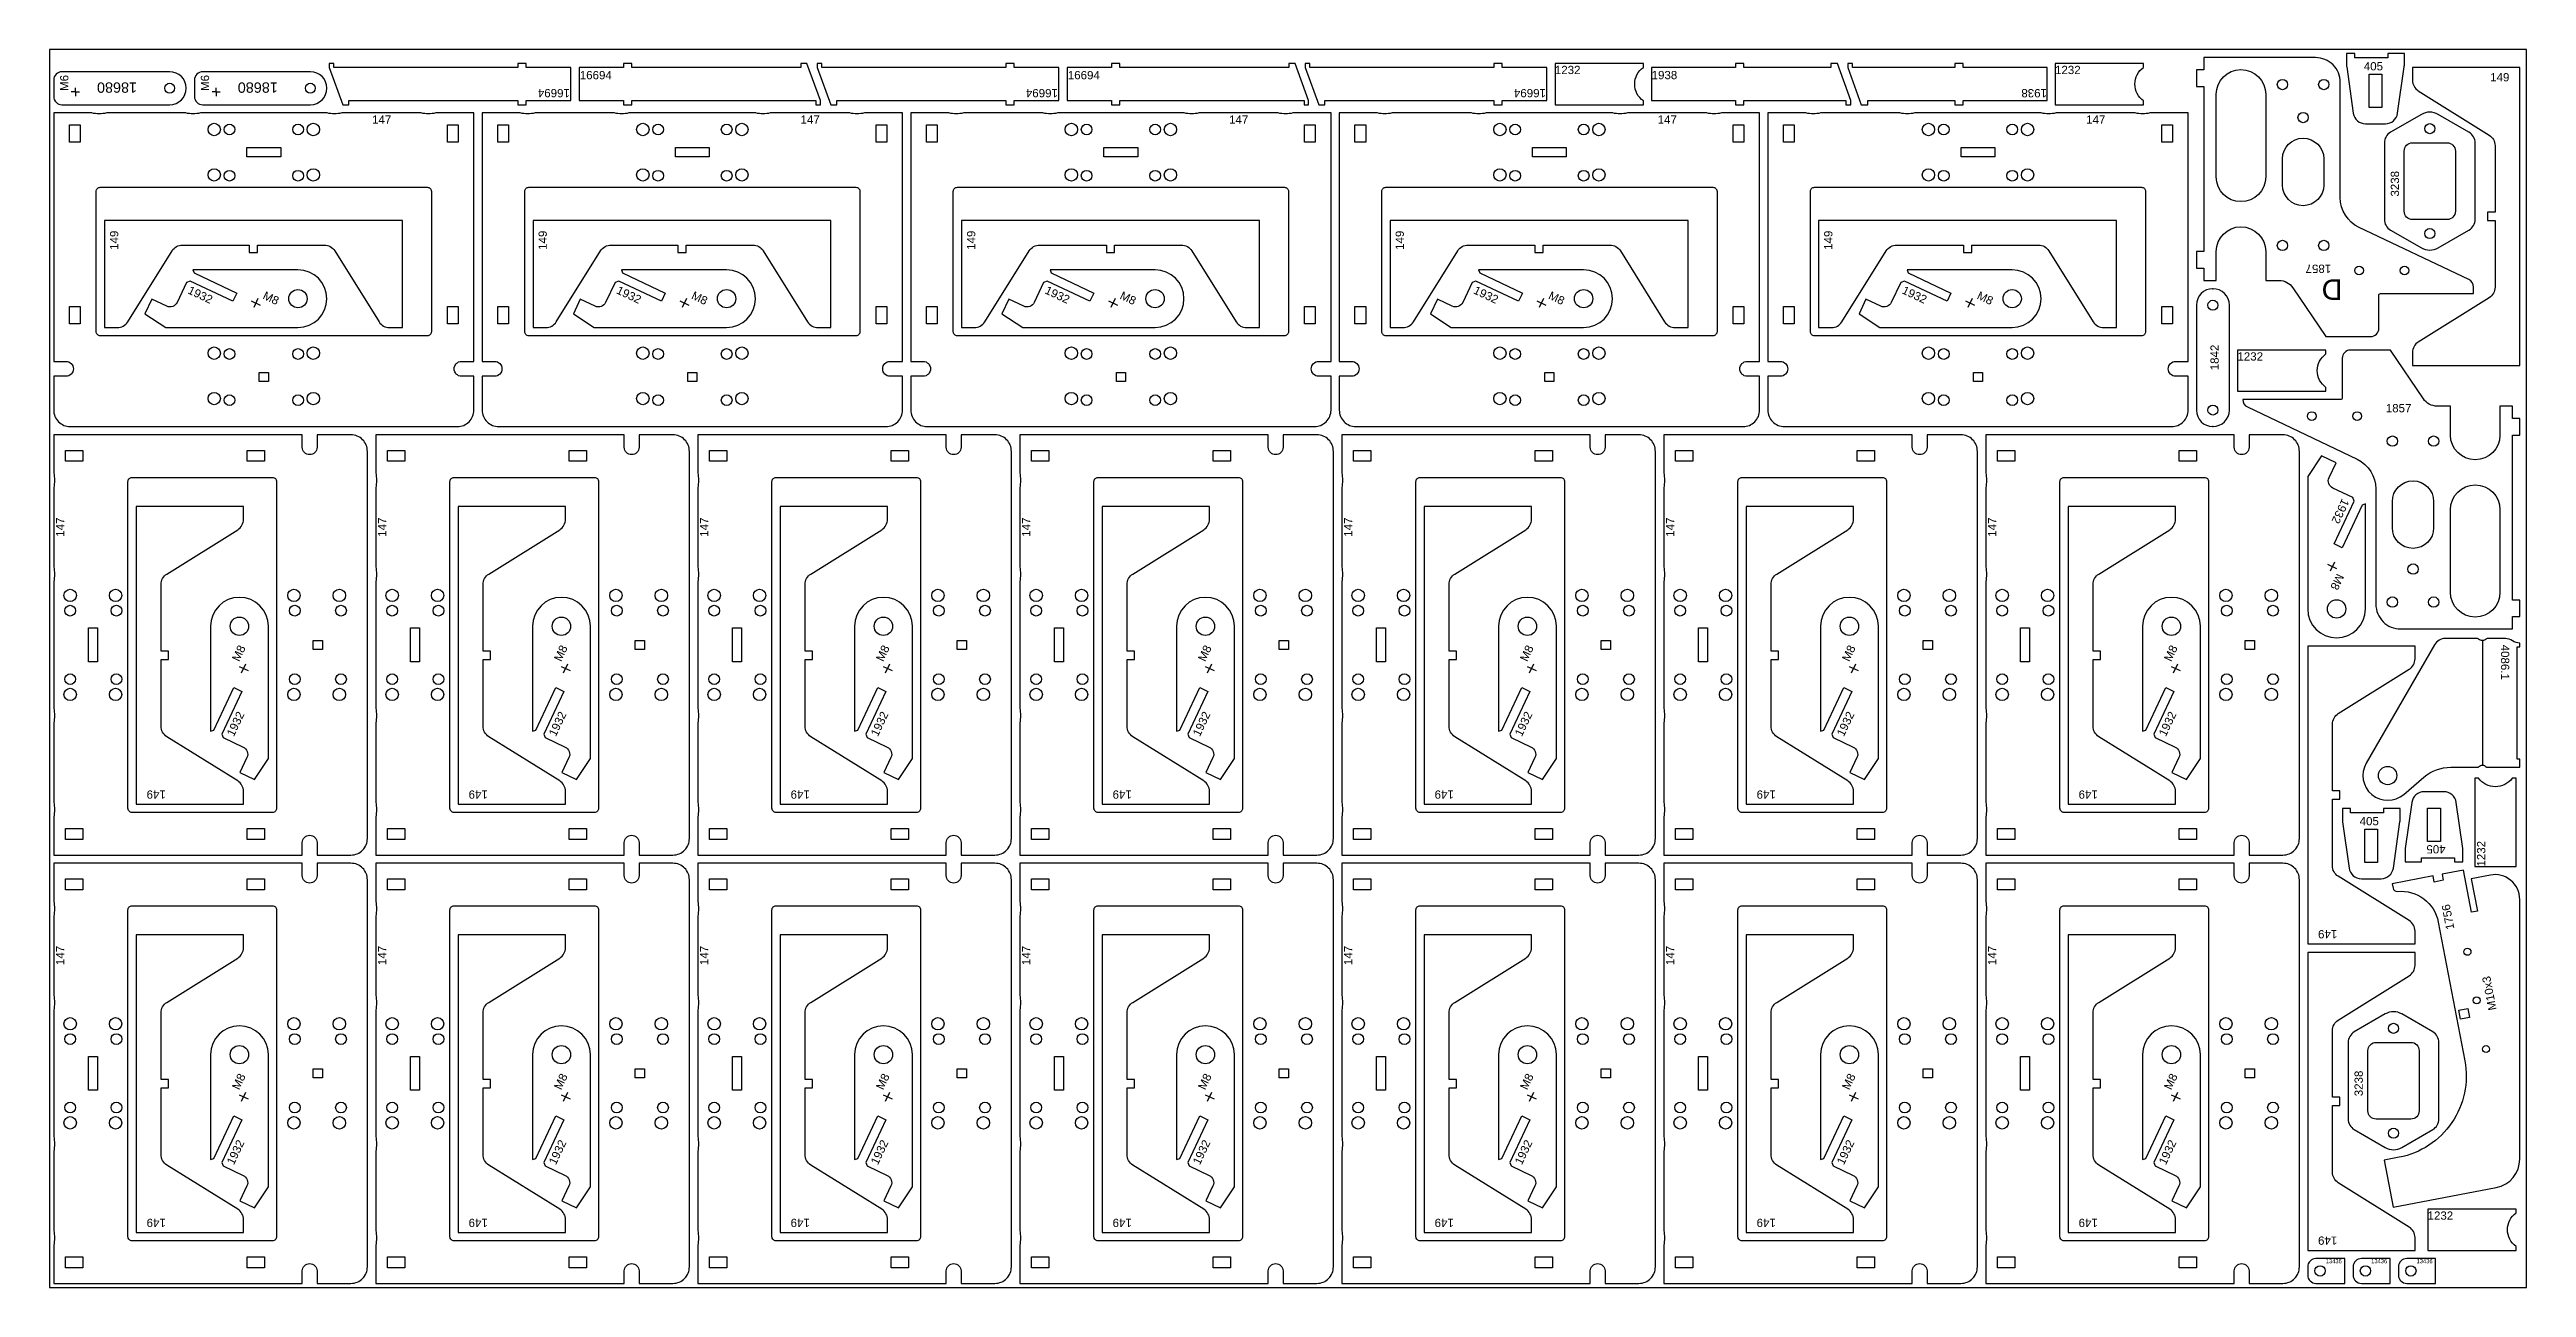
# Model space of a CAD drawing. Header units: millimetres. Extents: x 0 to 3000, y 0 to 1500.
import ezdxf

# ---------------------------------------------------------------- set-up
doc = ezdxf.new("R2010")
doc.units = ezdxf.units.MM
doc.header["$MEASUREMENT"] = 0
for name, color, linetype in [('Gravir', 2, 'Continuous'), ('Gravír', 2, 'Continuous'), ('Graívr', 2, 'Continuous')]:
    doc.layers.add(name, color=color, linetype=linetype)
doc.layers.add('Sheet', color=18, linetype='Continuous', true_color=0x000000)
doc.styles.add('arial.ttf', font='txt', dxfattribs={"height": 0.2})

msp = doc.modelspace()

# ---------------------------------------------------------------- texts
at = {"color": 2, "char_height": 10, "attachment_point": 7, "style": 'arial.ttf'}
for s, insert, rotation in [('1932', (166.4, 1204.8), 334.753), ('M8', (257.3, 1198.3), 334.753), ('1932', (685.5, 1204.8), 334.753), ('M8', (776.4, 1198.3), 334.753), ('1932', (1204.5, 1204.8), 334.753), ('M8', (1295.4, 1198.3), 334.753), ('1932', (1723.6, 1204.8), 334.753), ('M8', (1814.4, 1198.3), 334.753), ('1932', (2242.6, 1204.8), 334.753), ('M8', (2333.5, 1198.3), 334.753), ('1932', (2776.7, 956.7), 244.753), ('M8', (2770.3, 865.8), 244.753), ('M8', (229.7, 757.6), 64.753), ('M8', (619.7, 757.6), 64.753), ('M8', (1009.7, 757.6), 64.753), ('M8', (1399.7, 757.6), 64.753), ('M8', (1789.7, 757.6), 64.753), ('M8', (2179.7, 757.6), 64.753), ('M8', (2569.7, 757.6), 64.753), ('1932', (223.3, 666.7), 64.753), ('1932', (613.3, 666.7), 64.753), ('1932', (1003.3, 666.7), 64.753), ('1932', (1393.3, 666.7), 64.753), ('1932', (1783.3, 666.7), 64.753), ('1932', (2173.3, 666.7), 64.753), ('1932', (2563.3, 666.7), 64.753), ('M8', (229.7, 238.6), 64.753), ('M8', (619.7, 238.6), 64.753), ('M8', (1009.7, 238.6), 64.753), ('M8', (1399.7, 238.6), 64.753), ('M8', (1789.7, 238.6), 64.753), ('M8', (2179.7, 238.6), 64.753), ('M8', (2569.7, 238.6), 64.753), ('1932', (223.3, 147.7), 64.753), ('1932', (613.3, 147.7), 64.753), ('1932', (1003.3, 147.7), 64.753), ('1932', (1393.3, 147.7), 64.753), ('1932', (1783.3, 147.7), 64.753), ('1932', (2173.3, 147.7), 64.753), ('1932', (2563.3, 147.7), 64.753)]:
    msp.add_mtext(s, dxfattribs=dict(at, insert=insert, rotation=rotation))
at = {"layer": 'Gravir', "color": 2, "insert": (2969, 778.9), "char_height": 10, "attachment_point": 7, "rotation": 270, "style": 'arial.ttf'}
msp.add_mtext('4086.1', dxfattribs=at)
at = {"layer": 'Gravír', "color": 2, "attachment_point": 7, "style": 'arial.ttf'}
for s, insert, char_height in [('16694', (642.2, 1463.8), 10), ('16694', (1233.3, 1463.8), 10), ('1232', (1823.2, 1470.1), 10), ('1938', (1940.4, 1463.9), 10), ('1232', (2429, 1470.1), 10), ('405', (2803, 1474.6), 10), ('149', (2956, 1461.3), 10), ('147', (390.6, 1410.1), 10), ('147', (909.6, 1410.1), 10), ('147', (1428.6, 1410.1), 10), ('147', (1947.7, 1410.1), 10), ('147', (2466.7, 1410.1), 10), ('1232', (2649.9, 1123), 10), ('1857', (2829.6, 1060.3), 10), ('405', (2797.9, 559.9), 10), ('1232', (2880.2, 82), 10), ('13436', (2756.9, 29.3), 5), ('13436', (2811.9, 29.3), 5), ('13436', (2866.9, 29.3), 5)]:
    msp.add_mtext(s, dxfattribs=dict(at, insert=insert, char_height=char_height))
for s, insert, char_height, rotation in [('M6', (23, 1449.8), 10, 90), ('18680', (106, 1460.3), 12.5, 180), ('M6', (193.4, 1449.8), 10, 90), ('18680', (276.5, 1460.3), 12.5, 180), ('16694', (630.3, 1452.3), 10, 180), ('16694', (1221.4, 1452.3), 10, 180), ('16694', (1812.5, 1452.3), 10, 180), ('1938', (2419.3, 1452.2), 10, 180), ('3238', (2845.8, 1321.8), 10, 90), ('149', (83.4, 1257.2), 10, 90), ('149', (602.4, 1257.2), 10, 90), ('149', (1121.4, 1257.2), 10, 90), ('149', (1640.5, 1257.2), 10, 90), ('149', (2159.5, 1257.2), 10, 90), ('1857', (2763.5, 1239.5), 10, 180), ('D', (2777.2, 1221.5), 25, 180), ('1842', (2627.4, 1111.3), 10, 90), ('147', (17.9, 909.6), 10, 90), ('147', (407.9, 909.6), 10, 90), ('147', (797.9, 909.6), 10, 90), ('147', (1187.9, 909.6), 10, 90), ('147', (1577.9, 909.6), 10, 90), ('147', (1967.9, 909.6), 10, 90), ('147', (2357.9, 909.6), 10, 90), ('149', (140.9, 602.4), 10, 180), ('149', (530.9, 602.4), 10, 180), ('149', (920.9, 602.4), 10, 180), ('149', (1310.9, 602.4), 10, 180), ('149', (1700.9, 602.4), 10, 180), ('149', (2090.9, 602.4), 10, 180), ('149', (2480.9, 602.4), 10, 180), ('1232', (2950.3, 510), 10, 90), ('405', (2902.1, 536.1), 10, 180), ('149', (2770.9, 433.2), 10, 180), ('147', (17.9, 390.6), 10, 90), ('147', (407.9, 390.6), 10, 90), ('147', (797.9, 390.6), 10, 90), ('147', (1187.9, 390.6), 10, 90), ('147', (1577.9, 390.6), 10, 90), ('147', (1967.9, 390.6), 10, 90), ('147', (2357.9, 390.6), 10, 90), ('3238', (2801.9, 231.7), 10, 90), ('149', (140.9, 83.4), 10, 180), ('149', (530.9, 83.4), 10, 180), ('149', (920.9, 83.4), 10, 180), ('149', (1310.9, 83.4), 10, 180), ('149', (1700.9, 83.4), 10, 180), ('149', (2090.9, 83.4), 10, 180), ('149', (2480.9, 83.4), 10, 180), ('149', (2770.9, 61.9), 10, 180)]:
    msp.add_mtext(s, dxfattribs=dict(at, insert=insert, char_height=char_height, rotation=rotation))
at = {"layer": 'Graívr', "color": 2, "char_height": 10, "attachment_point": 7, "rotation": 100.8159, "style": 'arial.ttf'}
for s, insert in [('1756', (2912.9, 434.6)), ('M10x3', (2964, 336.8))]:
    msp.add_mtext(s, dxfattribs=dict(at, insert=insert))

# ---------------------------------------------------------------- linework, layer by layer
at = {"color": 7}
for points in [[(145.5, 1433.1, 1), (145.5, 1473.1), (15, 1473.1, 0.414214), (5, 1463.1), (5, 1443.1, 0.414214), (15, 1433.1)], [(315.9, 1433.1, 1), (315.9, 1473.1), (185.5, 1473.1, 0.414214), (175.5, 1463.1), (175.5, 1443.1, 0.414214), (185.5, 1433.1)], [(1823.4, 1433.1), (1930.4, 1433.1), (1930.4, 1437.7, -0.51558), (1930.4, 1478.4), (1930.4, 1483.1), (1823.4, 1483.1)], [(2429.3, 1433.1), (2536.3, 1433.1), (2536.3, 1437.7, -0.51558), (2536.3, 1478.4), (2536.3, 1483.1), (2429.3, 1483.1)], [(2935.8, 1212.2, 0.28928), (2930.1, 1221.2), (2797.3, 1284.5, -0.28928), (2774.5, 1320.6), (2774.5, 1460.2, 0.414214), (2744.5, 1490.2), (2609.2, 1490.2), (2609.2, 1475.2), (2600.2, 1475.2), (2600.2, 1455.2), (2609.2, 1455.2), (2609.2, 1255.2), (2600.2, 1255.2), (2600.2, 1235.2), (2609.2, 1235.2), (2609.2, 1220.2), (2624.2, 1220.2), (2624.2, 1255.2, -1), (2684.2, 1255.2), (2684.2, 1220.2), (2700.4, 1220.2, -0.249328), (2717, 1211.4), (2756.9, 1152.2), (2811.2, 1152.2, 0.414214), (2821.2, 1162.2), (2821.2, 1202.2, -0.414214), (2823.2, 1204.2), (2935.8, 1204.2)], [(2684.2, 1445.7), (2684.2, 1345.7, -1), (2624.2, 1345.7), (2624.2, 1445.7, -1)], [(2782.1, 1481.1, 0.035489), (2782.3, 1478.9), (2790.3, 1422.9, 0.373238), (2805.1, 1410), (2829.1, 1410, 0.373238), (2843.9, 1422.9), (2851.9, 1478.9, 0.035489), (2852.1, 1481.1), (2852.1, 1495), (2832.1, 1495), (2832.1, 1490), (2792.1, 1490), (2792.1, 1495), (2782.1, 1495)], [(2861.9, 1117.3), (2991.9, 1117.3), (2991.9, 1478.2), (2861.9, 1478.2), (2861.9, 1462.7, 0.258618), (2869, 1450), (2954.8, 1396.3, -0.258618), (2961.9, 1383.6), (2961.9, 1302.8), (2952.9, 1302.8), (2952.9, 1292.8), (2961.9, 1292.8), (2961.9, 1212, -0.258618), (2954.8, 1199.2), (2869, 1145.6, 0.258618), (2861.9, 1132.9)], [(5, 1063.1, 0.414214), (25, 1043.1), (494, 1043.1, 0.414214), (514, 1063.1), (514, 1104.1), (499, 1104.1, -1), (499, 1122.1), (514, 1122.1), (514, 1423.1), (467.8, 1423.1, -0.112509), (450.1, 1423.1), (354, 1423.1, -0.112509), (336.2, 1423.1), (182.8, 1423.1, -0.112509), (165, 1423.1), (69, 1423.1, -0.112509), (51.2, 1423.1), (5, 1423.1), (5, 1122.1), (20, 1122.1, -1), (20, 1104.1), (5, 1104.1)], [(524, 1063.1, 0.414214), (544, 1043.1), (1013.1, 1043.1, 0.414214), (1033.1, 1063.1), (1033.1, 1104.1), (1018.1, 1104.1, -1), (1018.1, 1122.1), (1033.1, 1122.1), (1033.1, 1423.1), (986.9, 1423.1, -0.112509), (969.1, 1423.1), (873, 1423.1, -0.112509), (855.3, 1423.1), (701.8, 1423.1, -0.112509), (684.1, 1423.1), (588, 1423.1, -0.112509), (570.2, 1423.1), (524, 1423.1), (524, 1122.1), (539, 1122.1, -1), (539, 1104.1), (524, 1104.1)], [(1043.1, 1063.1, 0.414214), (1063.1, 1043.1), (1532.1, 1043.1, 0.414214), (1552.1, 1063.1), (1552.1, 1104.1), (1537.1, 1104.1, -1), (1537.1, 1122.1), (1552.1, 1122.1), (1552.1, 1423.1), (1505.9, 1423.1, -0.112509), (1488.1, 1423.1), (1392.1, 1423.1, -0.112509), (1374.3, 1423.1), (1220.9, 1423.1, -0.112509), (1203.1, 1423.1), (1107, 1423.1, -0.112509), (1089.3, 1423.1), (1043.1, 1423.1), (1043.1, 1122.1), (1058.1, 1122.1, -1), (1058.1, 1104.1), (1043.1, 1104.1)], [(1562.1, 1063.1, 0.414214), (1582.1, 1043.1), (2051.2, 1043.1, 0.414214), (2071.2, 1063.1), (2071.2, 1104.1), (2056.2, 1104.1, -1), (2056.2, 1122.1), (2071.2, 1122.1), (2071.2, 1423.1), (2025, 1423.1, -0.112509), (2007.2, 1423.1), (1911.1, 1423.1, -0.112509), (1893.3, 1423.1), (1739.9, 1423.1, -0.112509), (1722.1, 1423.1), (1626.1, 1423.1, -0.112509), (1608.3, 1423.1), (1562.1, 1423.1), (1562.1, 1122.1), (1577.1, 1122.1, -1), (1577.1, 1104.1), (1562.1, 1104.1)], [(2081.2, 1063.1, 0.414214), (2101.2, 1043.1), (2570.2, 1043.1, 0.414214), (2590.2, 1063.1), (2590.2, 1104.1), (2575.2, 1104.1, -1), (2575.2, 1122.1), (2590.2, 1122.1), (2590.2, 1423.1), (2544, 1423.1, -0.112509), (2526.2, 1423.1), (2430.2, 1423.1, -0.112509), (2412.4, 1423.1), (2259, 1423.1, -0.112509), (2241.2, 1423.1), (2145.1, 1423.1, -0.112509), (2127.3, 1423.1), (2081.2, 1423.1), (2081.2, 1122.1), (2096.2, 1122.1, -1), (2096.2, 1104.1), (2081.2, 1104.1)], [(2892.9, 1259.7), (2930.4, 1281.3, 0.267949), (2937.9, 1294.3), (2937.9, 1386.8, 0.267949), (2930.4, 1399.8), (2892.9, 1421.4, 0.267949), (2872.9, 1421.4), (2835.4, 1399.8, 0.267949), (2827.9, 1386.8), (2827.9, 1294.3, 0.267949), (2835.4, 1281.3), (2872.9, 1259.7, 0.267949)], [(2754.5, 1367.6), (2754.5, 1335.8, -1), (2704.5, 1335.8), (2704.5, 1367.6, -1)], [(2861.9, 1294, -0.414214), (2851.9, 1304), (2851.9, 1377, -0.414214), (2861.9, 1387), (2903.9, 1387, -0.414214), (2913.9, 1377), (2913.9, 1304, -0.414214), (2903.9, 1294)], [(56.5, 1158.1), (56.5, 1328.1, -0.414214), (61.5, 1333.1), (457.5, 1333.1, -0.414214), (462.5, 1328.1), (462.5, 1158.1, -0.414214), (457.5, 1153.1), (61.5, 1153.1, -0.414214)], [(575.6, 1158.1), (575.6, 1328.1, -0.414214), (580.6, 1333.1), (976.6, 1333.1, -0.414214), (981.6, 1328.1), (981.6, 1158.1, -0.414214), (976.6, 1153.1), (580.6, 1153.1, -0.414214)], [(1094.6, 1158.1), (1094.6, 1328.1, -0.414214), (1099.6, 1333.1), (1495.6, 1333.1, -0.414214), (1500.6, 1328.1), (1500.6, 1158.1, -0.414214), (1495.6, 1153.1), (1099.6, 1153.1, -0.414214)], [(1613.6, 1158.1), (1613.6, 1328.1, -0.414214), (1618.6, 1333.1), (2014.6, 1333.1, -0.414214), (2019.6, 1328.1), (2019.6, 1158.1, -0.414214), (2014.6, 1153.1), (1618.6, 1153.1, -0.414214)], [(2132.7, 1158.1), (2132.7, 1328.1, -0.414214), (2137.7, 1333.1), (2533.7, 1333.1, -0.414214), (2538.7, 1328.1), (2538.7, 1158.1, -0.414214), (2533.7, 1153.1), (2137.7, 1153.1, -0.414214)], [(427.4, 1163.1), (427.4, 1293), (66.5, 1293), (66.5, 1163.1), (82, 1163.1, 0.258618), (94.8, 1170.1), (148.4, 1256, -0.258618), (161.1, 1263), (241.9, 1263), (241.9, 1254), (251.9, 1254), (251.9, 1263), (332.8, 1263, -0.258618), (345.5, 1256), (399.1, 1170.1, 0.258618), (411.8, 1163.1)], [(946.4, 1163.1), (946.4, 1293), (585.6, 1293), (585.6, 1163.1), (601.1, 1163.1, 0.258618), (613.8, 1170.1), (667.4, 1256, -0.258618), (680.2, 1263), (761, 1263), (761, 1254), (771, 1254), (771, 1263), (851.8, 1263, -0.258618), (864.5, 1256), (918.2, 1170.1, 0.258618), (930.9, 1163.1)], [(1465.4, 1163.1), (1465.4, 1293), (1104.6, 1293), (1104.6, 1163.1), (1120.1, 1163.1, 0.258618), (1132.8, 1170.1), (1186.5, 1256, -0.258618), (1199.2, 1263), (1280, 1263), (1280, 1254), (1290, 1254), (1290, 1263), (1370.8, 1263, -0.258618), (1383.6, 1256), (1437.2, 1170.1, 0.258618), (1449.9, 1163.1)], [(1984.5, 1163.1), (1984.5, 1293), (1623.6, 1293), (1623.6, 1163.1), (1639.1, 1163.1, 0.258618), (1651.9, 1170.1), (1705.5, 1256, -0.258618), (1718.2, 1263), (1799.1, 1263), (1799.1, 1254), (1809.1, 1254), (1809.1, 1263), (1889.9, 1263, -0.258618), (1902.6, 1256), (1956.2, 1170.1, 0.258618), (1969, 1163.1)], [(2503.5, 1163.1), (2503.5, 1293), (2142.7, 1293), (2142.7, 1163.1), (2158.2, 1163.1, 0.258618), (2170.9, 1170.1), (2224.5, 1256, -0.258618), (2237.3, 1263), (2318.1, 1263), (2318.1, 1254), (2328.1, 1254), (2328.1, 1263), (2408.9, 1263, -0.258618), (2421.6, 1256), (2475.3, 1170.1, 0.258618), (2488, 1163.1)], [(115.4, 1179.8), (140.7, 1163.1), (300.9, 1163.1, 1), (300.9, 1233.1), (173.7, 1233.1), (175.1, 1229.3), (226.8, 1204.9), (222.1, 1195), (170.4, 1219.4), (165.9, 1217.8), (154.5, 1193.5, -0.414214), (141.9, 1189), (123.8, 1197.5)], [(634.5, 1179.8), (659.7, 1163.1), (820, 1163.1, 1), (820, 1233.1), (692.7, 1233.1), (694.1, 1229.3), (745.8, 1204.9), (741.1, 1195), (689.4, 1219.4), (685, 1217.8), (673.5, 1193.5, -0.414214), (660.9, 1189), (642.8, 1197.5)], [(1153.5, 1179.8), (1178.8, 1163.1), (1339, 1163.1, 1), (1339, 1233.1), (1211.8, 1233.1), (1213.1, 1229.3), (1264.8, 1204.9), (1260.1, 1195), (1208.4, 1219.4), (1204, 1217.8), (1192.6, 1193.5, -0.414214), (1179.9, 1189), (1161.8, 1197.5)], [(1672.5, 1179.8), (1697.8, 1163.1), (1858, 1163.1, 1), (1858, 1233.1), (1730.8, 1233.1), (1732.2, 1229.3), (1783.9, 1204.9), (1779.2, 1195), (1727.5, 1219.4), (1723, 1217.8), (1711.6, 1193.5, -0.414214), (1699, 1189), (1680.9, 1197.5)], [(2191.6, 1179.8), (2216.8, 1163.1), (2377.1, 1163.1, 1), (2377.1, 1233.1), (2249.9, 1233.1), (2251.2, 1229.3), (2302.9, 1204.9), (2298.2, 1195), (2246.5, 1219.4), (2242.1, 1217.8), (2230.7, 1193.5, -0.414214), (2218, 1189), (2199.9, 1197.5)], [(2640.2, 1063.1), (2640.2, 1190.2, 1), (2600.2, 1190.2), (2600.2, 1063.1, 1)], [(2650.2, 1085.9), (2757.2, 1085.9), (2757.2, 1090.6, -0.51558), (2757.2, 1131.3), (2757.2, 1135.9), (2650.2, 1135.9)], [(2656.3, 1075.9, 0.28928), (2662, 1066.9), (2794.8, 1003.6, -0.28928), (2817.6, 967.5), (2817.6, 827.9, 0.414214), (2847.6, 797.9), (2982.9, 797.9), (2982.9, 812.9), (2991.9, 812.9), (2991.9, 832.9), (2982.9, 832.9), (2982.9, 1032.9), (2991.9, 1032.9), (2991.9, 1052.9), (2982.9, 1052.9), (2982.9, 1067.9), (2967.9, 1067.9), (2967.9, 1032.9, -1), (2907.9, 1032.9), (2907.9, 1067.9), (2891.7, 1067.9, -0.249328), (2875.1, 1076.7), (2835.2, 1135.9), (2786.9, 1135.9, 0.414214), (2776.9, 1125.9), (2776.9, 1077.9, -0.414214), (2774.9, 1075.9)], [(365, 524, 0.414214), (385, 544), (385, 1013.1, 0.414214), (365, 1033.1), (324, 1033.1), (324, 1018.1, -1), (306, 1018.1), (306, 1033.1), (5, 1033.1), (5, 986.9, -0.112509), (5, 969.1), (5, 873, -0.112509), (5, 855.3), (5, 701.8, -0.112509), (5, 684.1), (5, 588, -0.112509), (5, 570.2), (5, 524), (306, 524), (306, 539, -1), (324, 539), (324, 524)], [(755, 524, 0.414214), (775, 544), (775, 1013.1, 0.414214), (755, 1033.1), (714, 1033.1), (714, 1018.1, -1), (696, 1018.1), (696, 1033.1), (395, 1033.1), (395, 986.9, -0.112509), (395, 969.1), (395, 873, -0.112509), (395, 855.3), (395, 701.8, -0.112509), (395, 684.1), (395, 588, -0.112509), (395, 570.2), (395, 524), (696, 524), (696, 539, -1), (714, 539), (714, 524)], [(1145, 524, 0.414214), (1165, 544), (1165, 1013.1, 0.414214), (1145, 1033.1), (1104, 1033.1), (1104, 1018.1, -1), (1086, 1018.1), (1086, 1033.1), (785, 1033.1), (785, 986.9, -0.112509), (785, 969.1), (785, 873, -0.112509), (785, 855.3), (785, 701.8, -0.112509), (785, 684.1), (785, 588, -0.112509), (785, 570.2), (785, 524), (1086, 524), (1086, 539, -1), (1104, 539), (1104, 524)], [(1535, 524, 0.414214), (1555, 544), (1555, 1013.1, 0.414214), (1535, 1033.1), (1494, 1033.1), (1494, 1018.1, -1), (1476, 1018.1), (1476, 1033.1), (1175, 1033.1), (1175, 986.9, -0.112509), (1175, 969.1), (1175, 873, -0.112509), (1175, 855.3), (1175, 701.8, -0.112509), (1175, 684.1), (1175, 588, -0.112509), (1175, 570.2), (1175, 524), (1476, 524), (1476, 539, -1), (1494, 539), (1494, 524)], [(1925, 524, 0.414214), (1945, 544), (1945, 1013.1, 0.414214), (1925, 1033.1), (1884, 1033.1), (1884, 1018.1, -1), (1866, 1018.1), (1866, 1033.1), (1565, 1033.1), (1565, 986.9, -0.112509), (1565, 969.1), (1565, 873, -0.112509), (1565, 855.3), (1565, 701.8, -0.112509), (1565, 684.1), (1565, 588, -0.112509), (1565, 570.2), (1565, 524), (1866, 524), (1866, 539, -1), (1884, 539), (1884, 524)], [(2315, 524, 0.414214), (2335, 544), (2335, 1013.1, 0.414214), (2315, 1033.1), (2274, 1033.1), (2274, 1018.1, -1), (2256, 1018.1), (2256, 1033.1), (1955, 1033.1), (1955, 986.9, -0.112509), (1955, 969.1), (1955, 873, -0.112509), (1955, 855.3), (1955, 701.8, -0.112509), (1955, 684.1), (1955, 588, -0.112509), (1955, 570.2), (1955, 524), (2256, 524), (2256, 539, -1), (2274, 539), (2274, 524)], [(2705, 524, 0.414214), (2725, 544), (2725, 1013.1, 0.414214), (2705, 1033.1), (2664, 1033.1), (2664, 1018.1, -1), (2646, 1018.1), (2646, 1033.1), (2345, 1033.1), (2345, 986.9, -0.112509), (2345, 969.1), (2345, 873, -0.112509), (2345, 855.3), (2345, 701.8, -0.112509), (2345, 684.1), (2345, 588, -0.112509), (2345, 570.2), (2345, 524), (2646, 524), (2646, 539, -1), (2664, 539), (2664, 524)], [(2751.8, 1007.7), (2735, 982.5), (2735, 822.2, 1), (2805, 822.2), (2805, 949.5), (2801.2, 948.1), (2776.9, 896.4), (2766.9, 901.1), (2791.3, 952.8), (2789.7, 957.2), (2765.5, 968.6, -0.414214), (2760.9, 981.3), (2769.5, 999.4)], [(270, 575.6), (100, 575.6, -0.414214), (95, 580.6), (95, 976.6, -0.414214), (100, 981.6), (270, 981.6, -0.414214), (275, 976.6), (275, 580.6, -0.414214)], [(660, 575.6), (490, 575.6, -0.414214), (485, 580.6), (485, 976.6, -0.414214), (490, 981.6), (660, 981.6, -0.414214), (665, 976.6), (665, 580.6, -0.414214)], [(1050, 575.6), (880, 575.6, -0.414214), (875, 580.6), (875, 976.6, -0.414214), (880, 981.6), (1050, 981.6, -0.414214), (1055, 976.6), (1055, 580.6, -0.414214)], [(1440, 575.6), (1270, 575.6, -0.414214), (1265, 580.6), (1265, 976.6, -0.414214), (1270, 981.6), (1440, 981.6, -0.414214), (1445, 976.6), (1445, 580.6, -0.414214)], [(1830, 575.6), (1660, 575.6, -0.414214), (1655, 580.6), (1655, 976.6, -0.414214), (1660, 981.6), (1830, 981.6, -0.414214), (1835, 976.6), (1835, 580.6, -0.414214)], [(2220, 575.6), (2050, 575.6, -0.414214), (2045, 580.6), (2045, 976.6, -0.414214), (2050, 981.6), (2220, 981.6, -0.414214), (2225, 976.6), (2225, 580.6, -0.414214)], [(2610, 575.6), (2440, 575.6, -0.414214), (2435, 580.6), (2435, 976.6, -0.414214), (2440, 981.6), (2610, 981.6, -0.414214), (2615, 976.6), (2615, 580.6, -0.414214)], [(2837.6, 920.5), (2837.6, 952.3, -1), (2887.6, 952.3), (2887.6, 920.5, -1)], [(2907.9, 842.4), (2907.9, 942.4, -1), (2967.9, 942.4), (2967.9, 842.4, -1)], [(235, 946.4), (105, 946.4), (105, 585.6), (235, 585.6), (235, 601.1, 0.258618), (227.9, 613.8), (142.1, 667.4, -0.258618), (135, 680.2), (135, 761), (144, 761), (144, 771), (135, 771), (135, 851.8, -0.258618), (142.1, 864.5), (227.9, 918.2, 0.258618), (235, 930.9)], [(625, 946.4), (495, 946.4), (495, 585.6), (625, 585.6), (625, 601.1, 0.258618), (617.9, 613.8), (532.1, 667.4, -0.258618), (525, 680.2), (525, 761), (534, 761), (534, 771), (525, 771), (525, 851.8, -0.258618), (532.1, 864.5), (617.9, 918.2, 0.258618), (625, 930.9)], [(1015, 946.4), (885, 946.4), (885, 585.6), (1015, 585.6), (1015, 601.1, 0.258618), (1007.9, 613.8), (922.1, 667.4, -0.258618), (915, 680.2), (915, 761), (924, 761), (924, 771), (915, 771), (915, 851.8, -0.258618), (922.1, 864.5), (1007.9, 918.2, 0.258618), (1015, 930.9)], [(1405, 946.4), (1275, 946.4), (1275, 585.6), (1405, 585.6), (1405, 601.1, 0.258618), (1397.9, 613.8), (1312.1, 667.4, -0.258618), (1305, 680.2), (1305, 761), (1314, 761), (1314, 771), (1305, 771), (1305, 851.8, -0.258618), (1312.1, 864.5), (1397.9, 918.2, 0.258618), (1405, 930.9)], [(1795, 946.4), (1665, 946.4), (1665, 585.6), (1795, 585.6), (1795, 601.1, 0.258618), (1787.9, 613.8), (1702.1, 667.4, -0.258618), (1695, 680.2), (1695, 761), (1704, 761), (1704, 771), (1695, 771), (1695, 851.8, -0.258618), (1702.1, 864.5), (1787.9, 918.2, 0.258618), (1795, 930.9)], [(2185, 946.4), (2055, 946.4), (2055, 585.6), (2185, 585.6), (2185, 601.1, 0.258618), (2177.9, 613.8), (2092.1, 667.4, -0.258618), (2085, 680.2), (2085, 761), (2094, 761), (2094, 771), (2085, 771), (2085, 851.8, -0.258618), (2092.1, 864.5), (2177.9, 918.2, 0.258618), (2185, 930.9)], [(2575, 946.4), (2445, 946.4), (2445, 585.6), (2575, 585.6), (2575, 601.1, 0.258618), (2567.9, 613.8), (2482.1, 667.4, -0.258618), (2475, 680.2), (2475, 761), (2484, 761), (2484, 771), (2475, 771), (2475, 851.8, -0.258618), (2482.1, 864.5), (2567.9, 918.2, 0.258618), (2575, 930.9)], [(248.2, 615.7), (265, 641), (265, 801.2, 1), (195, 801.2), (195, 674), (198.8, 675.3), (223.1, 727), (233.1, 722.3), (208.7, 670.6), (210.3, 666.2), (234.5, 654.8, -0.414214), (239.1, 642.1), (230.5, 624)], [(638.2, 615.7), (655, 641), (655, 801.2, 1), (585, 801.2), (585, 674), (588.8, 675.3), (613.1, 727), (623.1, 722.3), (598.7, 670.6), (600.3, 666.2), (624.5, 654.8, -0.414214), (629.1, 642.1), (620.5, 624)], [(1028.2, 615.7), (1045, 641), (1045, 801.2, 1), (975, 801.2), (975, 674), (978.8, 675.3), (1003.1, 727), (1013.1, 722.3), (988.7, 670.6), (990.3, 666.2), (1014.5, 654.8, -0.414214), (1019.1, 642.1), (1010.5, 624)], [(1418.2, 615.7), (1435, 641), (1435, 801.2, 1), (1365, 801.2), (1365, 674), (1368.8, 675.3), (1393.1, 727), (1403.1, 722.3), (1378.7, 670.6), (1380.3, 666.2), (1404.5, 654.8, -0.414214), (1409.1, 642.1), (1400.5, 624)], [(1808.2, 615.7), (1825, 641), (1825, 801.2, 1), (1755, 801.2), (1755, 674), (1758.8, 675.3), (1783.1, 727), (1793.1, 722.3), (1768.7, 670.6), (1770.3, 666.2), (1794.5, 654.8, -0.414214), (1799.1, 642.1), (1790.5, 624)], [(2198.2, 615.7), (2215, 641), (2215, 801.2, 1), (2145, 801.2), (2145, 674), (2148.8, 675.3), (2173.1, 727), (2183.1, 722.3), (2158.7, 670.6), (2160.3, 666.2), (2184.5, 654.8, -0.414214), (2189.1, 642.1), (2180.5, 624)], [(2588.2, 615.7), (2605, 641), (2605, 801.2, 1), (2535, 801.2), (2535, 674), (2538.8, 675.3), (2563.1, 727), (2573.1, 722.3), (2548.7, 670.6), (2550.3, 666.2), (2574.5, 654.8, -0.414214), (2579.1, 642.1), (2570.5, 624)], [(2940.7, 786.3), (2901.7, 786.3, 0.267949), (2888.7, 778.8), (2805.9, 635.3, 0.842284), (2851.3, 597.5), (2875.8, 618.4, -0.178252), (2908.2, 630.3), (2940.7, 630.3, 0.202615), (2942.1, 630.9, -0.422577), (2951.1, 630.9, 0.202615), (2952.5, 630.3), (2991.9, 630.3), (2991.9, 640.3), (2988.9, 640.3), (2988.9, 776.3), (2991.9, 776.3), (2991.9, 780.8, -0.155364), (2983.2, 783.5, 0.155364), (2974.5, 786.3), (2952.5, 786.3, 0.202615), (2951.1, 785.7, -0.422577), (2942.1, 785.7, 0.202615)], [(2865, 777.2), (2735, 777.2), (2735, 416.4), (2865, 416.4), (2865, 431.9, 0.258618), (2857.9, 444.6), (2772.1, 498.2, -0.258618), (2765, 511), (2765, 591.8), (2774, 591.8), (2774, 601.8), (2765, 601.8), (2765, 682.6, -0.258618), (2772.1, 695.3), (2857.9, 749, 0.258618), (2865, 761.7)], [(2923, 529.6, 0.035489), (2922.9, 531.8), (2914.9, 587.8, 0.373238), (2900, 600.7), (2876, 600.7, 0.373238), (2861.2, 587.8), (2853.2, 531.8, 0.035489), (2853, 529.6), (2853, 515.7), (2873, 515.7), (2873, 520.7), (2913, 520.7), (2913, 515.7), (2923, 515.7)], [(2987.4, 510.2), (2987.4, 617.2), (2982.8, 617.2, -0.51558), (2942, 617.2), (2937.4, 617.2), (2937.4, 510.2)], [(2777, 566.4, 0.035489), (2777.1, 564.2), (2785.1, 508.2, 0.373238), (2800, 495.3), (2824, 495.3, 0.373238), (2838.8, 508.2), (2846.8, 564.2, 0.035489), (2847, 566.4), (2847, 580.3), (2827, 580.3), (2827, 575.3), (2787, 575.3), (2787, 580.3), (2777, 580.3)], [(365, 5, 0.414214), (385, 25), (385, 494, 0.414214), (365, 514), (324, 514), (324, 499, -1), (306, 499), (306, 514), (5, 514), (5, 467.8, -0.112509), (5, 450.1), (5, 354, -0.112509), (5, 336.2), (5, 182.8, -0.112509), (5, 165), (5, 69, -0.112509), (5, 51.2), (5, 5), (306, 5), (306, 20, -1), (324, 20), (324, 5)], [(755, 5, 0.414214), (775, 25), (775, 494, 0.414214), (755, 514), (714, 514), (714, 499, -1), (696, 499), (696, 514), (395, 514), (395, 467.8, -0.112509), (395, 450.1), (395, 354, -0.112509), (395, 336.2), (395, 182.8, -0.112509), (395, 165), (395, 69, -0.112509), (395, 51.2), (395, 5), (696, 5), (696, 20, -1), (714, 20), (714, 5)], [(1145, 5, 0.414214), (1165, 25), (1165, 494, 0.414214), (1145, 514), (1104, 514), (1104, 499, -1), (1086, 499), (1086, 514), (785, 514), (785, 467.8, -0.112509), (785, 450.1), (785, 354, -0.112509), (785, 336.2), (785, 182.8, -0.112509), (785, 165), (785, 69, -0.112509), (785, 51.2), (785, 5), (1086, 5), (1086, 20, -1), (1104, 20), (1104, 5)], [(1535, 5, 0.414214), (1555, 25), (1555, 494, 0.414214), (1535, 514), (1494, 514), (1494, 499, -1), (1476, 499), (1476, 514), (1175, 514), (1175, 467.8, -0.112509), (1175, 450.1), (1175, 354, -0.112509), (1175, 336.2), (1175, 182.8, -0.112509), (1175, 165), (1175, 69, -0.112509), (1175, 51.2), (1175, 5), (1476, 5), (1476, 20, -1), (1494, 20), (1494, 5)], [(1925, 5, 0.414214), (1945, 25), (1945, 494, 0.414214), (1925, 514), (1884, 514), (1884, 499, -1), (1866, 499), (1866, 514), (1565, 514), (1565, 467.8, -0.112509), (1565, 450.1), (1565, 354, -0.112509), (1565, 336.2), (1565, 182.8, -0.112509), (1565, 165), (1565, 69, -0.112509), (1565, 51.2), (1565, 5), (1866, 5), (1866, 20, -1), (1884, 20), (1884, 5)], [(2315, 5, 0.414214), (2335, 25), (2335, 494, 0.414214), (2315, 514), (2274, 514), (2274, 499, -1), (2256, 499), (2256, 514), (1955, 514), (1955, 467.8, -0.112509), (1955, 450.1), (1955, 354, -0.112509), (1955, 336.2), (1955, 182.8, -0.112509), (1955, 165), (1955, 69, -0.112509), (1955, 51.2), (1955, 5), (2256, 5), (2256, 20, -1), (2274, 20), (2274, 5)], [(2705, 5, 0.414214), (2725, 25), (2725, 494, 0.414214), (2705, 514), (2664, 514), (2664, 499, -1), (2646, 499), (2646, 514), (2345, 514), (2345, 467.8, -0.112509), (2345, 450.1), (2345, 354, -0.112509), (2345, 336.2), (2345, 182.8, -0.112509), (2345, 165), (2345, 69, -0.112509), (2345, 51.2), (2345, 5), (2646, 5), (2646, 20, -1), (2664, 20), (2664, 5)], [(2963.5, 121.1, 0.359944), (2991.9, 155.5), (2991.9, 470.2, 0.470649), (2956.3, 499.7), (2933, 495.2), (2940.5, 455.9), (2933.6, 454.6), (2923.8, 505.7), (2897.8, 500.7), (2899.2, 493.4), (2888.4, 491.3), (2887, 498.7), (2837.4, 489.2), (2838.4, 484, 0.385736), (2843.7, 480, -0.385736), (2893.1, 442.8), (2925.2, 274.7, -0.414214), (2845.7, 157.7), (2827.6, 154.2), (2838.5, 97.2)], [(270, 56.5), (100, 56.5, -0.414214), (95, 61.5), (95, 457.5, -0.414214), (100, 462.5), (270, 462.5, -0.414214), (275, 457.5), (275, 61.5, -0.414214)], [(660, 56.5), (490, 56.5, -0.414214), (485, 61.5), (485, 457.5, -0.414214), (490, 462.5), (660, 462.5, -0.414214), (665, 457.5), (665, 61.5, -0.414214)], [(1050, 56.5), (880, 56.5, -0.414214), (875, 61.5), (875, 457.5, -0.414214), (880, 462.5), (1050, 462.5, -0.414214), (1055, 457.5), (1055, 61.5, -0.414214)], [(1440, 56.5), (1270, 56.5, -0.414214), (1265, 61.5), (1265, 457.5, -0.414214), (1270, 462.5), (1440, 462.5, -0.414214), (1445, 457.5), (1445, 61.5, -0.414214)], [(1830, 56.5), (1660, 56.5, -0.414214), (1655, 61.5), (1655, 457.5, -0.414214), (1660, 462.5), (1830, 462.5, -0.414214), (1835, 457.5), (1835, 61.5, -0.414214)], [(2220, 56.5), (2050, 56.5, -0.414214), (2045, 61.5), (2045, 457.5, -0.414214), (2050, 462.5), (2220, 462.5, -0.414214), (2225, 457.5), (2225, 61.5, -0.414214)], [(2610, 56.5), (2440, 56.5, -0.414214), (2435, 61.5), (2435, 457.5, -0.414214), (2440, 462.5), (2610, 462.5, -0.414214), (2615, 457.5), (2615, 61.5, -0.414214)], [(235, 427.4), (105, 427.4), (105, 66.5), (235, 66.5), (235, 82, 0.258618), (227.9, 94.8), (142.1, 148.4, -0.258618), (135, 161.1), (135, 241.9), (144, 241.9), (144, 251.9), (135, 251.9), (135, 332.8, -0.258618), (142.1, 345.5), (227.9, 399.1, 0.258618), (235, 411.8)], [(625, 427.4), (495, 427.4), (495, 66.5), (625, 66.5), (625, 82, 0.258618), (617.9, 94.8), (532.1, 148.4, -0.258618), (525, 161.1), (525, 241.9), (534, 241.9), (534, 251.9), (525, 251.9), (525, 332.8, -0.258618), (532.1, 345.5), (617.9, 399.1, 0.258618), (625, 411.8)], [(1015, 427.4), (885, 427.4), (885, 66.5), (1015, 66.5), (1015, 82, 0.258618), (1007.9, 94.8), (922.1, 148.4, -0.258618), (915, 161.1), (915, 241.9), (924, 241.9), (924, 251.9), (915, 251.9), (915, 332.8, -0.258618), (922.1, 345.5), (1007.9, 399.1, 0.258618), (1015, 411.8)], [(1405, 427.4), (1275, 427.4), (1275, 66.5), (1405, 66.5), (1405, 82, 0.258618), (1397.9, 94.8), (1312.1, 148.4, -0.258618), (1305, 161.1), (1305, 241.9), (1314, 241.9), (1314, 251.9), (1305, 251.9), (1305, 332.8, -0.258618), (1312.1, 345.5), (1397.9, 399.1, 0.258618), (1405, 411.8)], [(1795, 427.4), (1665, 427.4), (1665, 66.5), (1795, 66.5), (1795, 82, 0.258618), (1787.9, 94.8), (1702.1, 148.4, -0.258618), (1695, 161.1), (1695, 241.9), (1704, 241.9), (1704, 251.9), (1695, 251.9), (1695, 332.8, -0.258618), (1702.1, 345.5), (1787.9, 399.1, 0.258618), (1795, 411.8)], [(2185, 427.4), (2055, 427.4), (2055, 66.5), (2185, 66.5), (2185, 82, 0.258618), (2177.9, 94.8), (2092.1, 148.4, -0.258618), (2085, 161.1), (2085, 241.9), (2094, 241.9), (2094, 251.9), (2085, 251.9), (2085, 332.8, -0.258618), (2092.1, 345.5), (2177.9, 399.1, 0.258618), (2185, 411.8)], [(2575, 427.4), (2445, 427.4), (2445, 66.5), (2575, 66.5), (2575, 82, 0.258618), (2567.9, 94.8), (2482.1, 148.4, -0.258618), (2475, 161.1), (2475, 241.9), (2484, 241.9), (2484, 251.9), (2475, 251.9), (2475, 332.8, -0.258618), (2482.1, 345.5), (2567.9, 399.1, 0.258618), (2575, 411.8)], [(2865, 405.8), (2735, 405.8), (2735, 45), (2865, 45), (2865, 60.5, 0.258618), (2857.9, 73.2), (2772.1, 126.9, -0.258618), (2765, 139.6), (2765, 220.4), (2774, 220.4), (2774, 230.4), (2765, 230.4), (2765, 311.2, -0.258618), (2772.1, 324), (2857.9, 377.6, 0.258618), (2865, 390.3)], [(2849, 169.6), (2886.5, 191.3, 0.267949), (2894, 204.2), (2894, 296.7, 0.267949), (2886.5, 309.7), (2849, 331.4, 0.267949), (2829, 331.4), (2791.5, 309.7, 0.267949), (2784, 296.7), (2784, 204.2, 0.267949), (2791.5, 191.3), (2829, 169.6, 0.267949)], [(248.2, 96.7), (265, 121.9), (265, 282.1, 1), (195, 282.1), (195, 154.9), (198.8, 156.3), (223.1, 208), (233.1, 203.3), (208.7, 151.6), (210.3, 147.2), (234.5, 135.7, -0.414214), (239.1, 123.1), (230.5, 105)], [(638.2, 96.7), (655, 121.9), (655, 282.1, 1), (585, 282.1), (585, 154.9), (588.8, 156.3), (613.1, 208), (623.1, 203.3), (598.7, 151.6), (600.3, 147.2), (624.5, 135.7, -0.414214), (629.1, 123.1), (620.5, 105)], [(1028.2, 96.7), (1045, 121.9), (1045, 282.1, 1), (975, 282.1), (975, 154.9), (978.8, 156.3), (1003.1, 208), (1013.1, 203.3), (988.7, 151.6), (990.3, 147.2), (1014.5, 135.7, -0.414214), (1019.1, 123.1), (1010.5, 105)], [(1418.2, 96.7), (1435, 121.9), (1435, 282.1, 1), (1365, 282.1), (1365, 154.9), (1368.8, 156.3), (1393.1, 208), (1403.1, 203.3), (1378.7, 151.6), (1380.3, 147.2), (1404.5, 135.7, -0.414214), (1409.1, 123.1), (1400.5, 105)], [(1808.2, 96.7), (1825, 121.9), (1825, 282.1, 1), (1755, 282.1), (1755, 154.9), (1758.8, 156.3), (1783.1, 208), (1793.1, 203.3), (1768.7, 151.6), (1770.3, 147.2), (1794.5, 135.7, -0.414214), (1799.1, 123.1), (1790.5, 105)], [(2198.2, 96.7), (2215, 121.9), (2215, 282.1, 1), (2145, 282.1), (2145, 154.9), (2148.8, 156.3), (2173.1, 208), (2183.1, 203.3), (2158.7, 151.6), (2160.3, 147.2), (2184.5, 135.7, -0.414214), (2189.1, 123.1), (2180.5, 105)], [(2588.2, 96.7), (2605, 121.9), (2605, 282.1, 1), (2535, 282.1), (2535, 154.9), (2538.8, 156.3), (2563.1, 208), (2573.1, 203.3), (2548.7, 151.6), (2550.3, 147.2), (2574.5, 135.7, -0.414214), (2579.1, 123.1), (2570.5, 105)], [(2818, 204, -0.414214), (2808, 214), (2808, 287, -0.414214), (2818, 297), (2860, 297, -0.414214), (2870, 287), (2870, 214, -0.414214), (2860, 204)], [(2880.5, 45), (2987.5, 45), (2987.5, 49.6, -0.51558), (2987.5, 90.4), (2987.5, 95), (2880.5, 95)], [(2735, 15, 0.414214), (2745, 5), (2780, 5), (2780, 35), (2745, 35, 0.414214), (2735, 25)], [(2790, 15, 0.414214), (2800, 5), (2835, 5), (2835, 35), (2800, 35, 0.414214), (2790, 25)], [(2845, 15, 0.414214), (2855, 5), (2890, 5), (2890, 35), (2855, 35, 0.414214), (2845, 25)]]:
    msp.add_lwpolyline(points, format="xyb", close=True, dxfattribs=at)
for points in [[(631.3, 1478.1), (577.3, 1478.1), (577.3, 1483.1), (567.3, 1483.1), (567.3, 1478.1), (344.3, 1478.1), (344.3, 1483.1), (338.8, 1483.1), (338.8, 1478.1), (355.1, 1433.1), (362.6, 1433.1), (362.6, 1438.1), (567.3, 1438.1), (567.3, 1433.1), (577.3, 1433.1), (577.3, 1438.1), (631.3, 1438.1)], [(641.3, 1438.1), (695.3, 1438.1), (695.3, 1433.1), (705.3, 1433.1), (705.3, 1438.1), (928.3, 1438.1), (928.3, 1433.1), (933.8, 1433.1), (933.8, 1438.1), (917.4, 1483.1), (910, 1483.1), (910, 1478.1), (705.3, 1478.1), (705.3, 1483.1), (695.3, 1483.1), (695.3, 1478.1), (641.3, 1478.1)], [(1222.4, 1478.1), (1168.4, 1478.1), (1168.4, 1483.1), (1158.4, 1483.1), (1158.4, 1478.1), (935.4, 1478.1), (935.4, 1483.1), (929.9, 1483.1), (929.9, 1478.1), (946.2, 1433.1), (953.7, 1433.1), (953.7, 1438.1), (1158.4, 1438.1), (1158.4, 1433.1), (1168.4, 1433.1), (1168.4, 1438.1), (1222.4, 1438.1)], [(1232.4, 1438.1), (1286.4, 1438.1), (1286.4, 1433.1), (1296.4, 1433.1), (1296.4, 1438.1), (1519.4, 1438.1), (1519.4, 1433.1), (1524.9, 1433.1), (1524.9, 1438.1), (1508.5, 1483.1), (1501.1, 1483.1), (1501.1, 1478.1), (1296.4, 1478.1), (1296.4, 1483.1), (1286.4, 1483.1), (1286.4, 1478.1), (1232.4, 1478.1)], [(1813.4, 1478.1), (1759.4, 1478.1), (1759.4, 1483.1), (1749.4, 1483.1), (1749.4, 1478.1), (1526.4, 1478.1), (1526.4, 1483.1), (1520.9, 1483.1), (1520.9, 1478.1), (1537.3, 1433.1), (1544.7, 1433.1), (1544.7, 1438.1), (1749.4, 1438.1), (1749.4, 1433.1), (1759.4, 1433.1), (1759.4, 1438.1), (1813.4, 1438.1)], [(1940.4, 1438.1), (2041.9, 1438.1), (2041.9, 1433.1), (2051.9, 1433.1), (2051.9, 1438.1), (2175.8, 1438.1), (2175.8, 1433.1), (2181.8, 1433.1), (2181.8, 1438.1), (2165.5, 1483.1), (2157.5, 1483.1), (2157.5, 1478.1), (2051.9, 1478.1), (2051.9, 1483.1), (2041.9, 1483.1), (2041.9, 1478.1), (1940.4, 1478.1)], [(2419.3, 1478.1), (2317.8, 1478.1), (2317.8, 1483.1), (2307.8, 1483.1), (2307.8, 1478.1), (2183.9, 1478.1), (2183.9, 1483.1), (2177.9, 1483.1), (2177.9, 1478.1), (2194.3, 1433.1), (2202.3, 1433.1), (2202.3, 1438.1), (2307.8, 1438.1), (2307.8, 1433.1), (2317.8, 1433.1), (2317.8, 1438.1), (2419.3, 1438.1)], [(2809.4, 1429.8), (2809.4, 1470.2), (2824.9, 1470.2), (2824.9, 1429.8)], [(24, 1387.6), (24, 1408.6), (37, 1408.6), (37, 1387.6)], [(239, 1370.1), (239, 1381.1), (280, 1381.1), (280, 1370.1)], [(482, 1387.6), (482, 1408.6), (495, 1408.6), (495, 1387.6)], [(543, 1387.6), (543, 1408.6), (556, 1408.6), (556, 1387.6)], [(758.1, 1370.1), (758.1, 1381.1), (799.1, 1381.1), (799.1, 1370.1)], [(1001.1, 1387.6), (1001.1, 1408.6), (1014.1, 1408.6), (1014.1, 1387.6)], [(1062.1, 1387.6), (1062.1, 1408.6), (1075.1, 1408.6), (1075.1, 1387.6)], [(1277.1, 1370.1), (1277.1, 1381.1), (1318.1, 1381.1), (1318.1, 1370.1)], [(1520.1, 1387.6), (1520.1, 1408.6), (1533.1, 1408.6), (1533.1, 1387.6)], [(1581.1, 1387.6), (1581.1, 1408.6), (1594.1, 1408.6), (1594.1, 1387.6)], [(1796.1, 1370.1), (1796.1, 1381.1), (1837.1, 1381.1), (1837.1, 1370.1)], [(2039.2, 1387.6), (2039.2, 1408.6), (2052.2, 1408.6), (2052.2, 1387.6)], [(2100.2, 1387.6), (2100.2, 1408.6), (2113.2, 1408.6), (2113.2, 1387.6)], [(2315.2, 1370.1), (2315.2, 1381.1), (2356.2, 1381.1), (2356.2, 1370.1)], [(2558.2, 1387.6), (2558.2, 1408.6), (2571.2, 1408.6), (2571.2, 1387.6)], [(24, 1167.6), (24, 1188.6), (37, 1188.6), (37, 1167.6)], [(482, 1167.6), (482, 1188.6), (495, 1188.6), (495, 1167.6)], [(543, 1167.6), (543, 1188.6), (556, 1188.6), (556, 1167.6)], [(1001.1, 1167.6), (1001.1, 1188.6), (1014.1, 1188.6), (1014.1, 1167.6)], [(1062.1, 1167.6), (1062.1, 1188.6), (1075.1, 1188.6), (1075.1, 1167.6)], [(1520.1, 1167.6), (1520.1, 1188.6), (1533.1, 1188.6), (1533.1, 1167.6)], [(1581.1, 1167.6), (1581.1, 1188.6), (1594.1, 1188.6), (1594.1, 1167.6)], [(2039.2, 1167.6), (2039.2, 1188.6), (2052.2, 1188.6), (2052.2, 1167.6)], [(2100.2, 1167.6), (2100.2, 1188.6), (2113.2, 1188.6), (2113.2, 1167.6)], [(2558.2, 1167.6), (2558.2, 1188.6), (2571.2, 1188.6), (2571.2, 1167.6)], [(254, 1097.6), (254, 1108.6), (265, 1108.6), (265, 1097.6)], [(773.1, 1097.6), (773.1, 1108.6), (784.1, 1108.6), (784.1, 1097.6)], [(1292.1, 1097.6), (1292.1, 1108.6), (1303.1, 1108.6), (1303.1, 1097.6)], [(1811.1, 1097.6), (1811.1, 1108.6), (1822.1, 1108.6), (1822.1, 1097.6)], [(2330.2, 1097.6), (2330.2, 1108.6), (2341.2, 1108.6), (2341.2, 1097.6)], [(40.5, 1001.1), (19.5, 1001.1), (19.5, 1014.1), (40.5, 1014.1)], [(260.5, 1001.1), (239.5, 1001.1), (239.5, 1014.1), (260.5, 1014.1)], [(430.5, 1001.1), (409.5, 1001.1), (409.5, 1014.1), (430.5, 1014.1)], [(650.5, 1001.1), (629.5, 1001.1), (629.5, 1014.1), (650.5, 1014.1)], [(820.5, 1001.1), (799.5, 1001.1), (799.5, 1014.1), (820.5, 1014.1)], [(1040.5, 1001.1), (1019.5, 1001.1), (1019.5, 1014.1), (1040.5, 1014.1)], [(1210.5, 1001.1), (1189.5, 1001.1), (1189.5, 1014.1), (1210.5, 1014.1)], [(1430.5, 1001.1), (1409.5, 1001.1), (1409.5, 1014.1), (1430.5, 1014.1)], [(1600.5, 1001.1), (1579.5, 1001.1), (1579.5, 1014.1), (1600.5, 1014.1)], [(1820.5, 1001.1), (1799.5, 1001.1), (1799.5, 1014.1), (1820.5, 1014.1)], [(1990.5, 1001.1), (1969.5, 1001.1), (1969.5, 1014.1), (1990.5, 1014.1)], [(2210.5, 1001.1), (2189.5, 1001.1), (2189.5, 1014.1), (2210.5, 1014.1)], [(2380.5, 1001.1), (2359.5, 1001.1), (2359.5, 1014.1), (2380.5, 1014.1)], [(2600.5, 1001.1), (2579.5, 1001.1), (2579.5, 1014.1), (2600.5, 1014.1)], [(58, 758.1), (47, 758.1), (47, 799.1), (58, 799.1)], [(330.5, 773.1), (319.5, 773.1), (319.5, 784.1), (330.5, 784.1)], [(448, 758.1), (437, 758.1), (437, 799.1), (448, 799.1)], [(720.5, 773.1), (709.5, 773.1), (709.5, 784.1), (720.5, 784.1)], [(838, 758.1), (827, 758.1), (827, 799.1), (838, 799.1)], [(1110.5, 773.1), (1099.5, 773.1), (1099.5, 784.1), (1110.5, 784.1)], [(1228, 758.1), (1217, 758.1), (1217, 799.1), (1228, 799.1)], [(1500.5, 773.1), (1489.5, 773.1), (1489.5, 784.1), (1500.5, 784.1)], [(1618, 758.1), (1607, 758.1), (1607, 799.1), (1618, 799.1)], [(1890.5, 773.1), (1879.5, 773.1), (1879.5, 784.1), (1890.5, 784.1)], [(2008, 758.1), (1997, 758.1), (1997, 799.1), (2008, 799.1)], [(2280.5, 773.1), (2269.5, 773.1), (2269.5, 784.1), (2280.5, 784.1)], [(2398, 758.1), (2387, 758.1), (2387, 799.1), (2398, 799.1)], [(2670.5, 773.1), (2659.5, 773.1), (2659.5, 784.1), (2670.5, 784.1)], [(2895.8, 580.9), (2895.8, 540.4), (2880.3, 540.4), (2880.3, 580.9)], [(40.5, 543), (19.5, 543), (19.5, 556), (40.5, 556)], [(260.5, 543), (239.5, 543), (239.5, 556), (260.5, 556)], [(430.5, 543), (409.5, 543), (409.5, 556), (430.5, 556)], [(650.5, 543), (629.5, 543), (629.5, 556), (650.5, 556)], [(820.5, 543), (799.5, 543), (799.5, 556), (820.5, 556)], [(1040.5, 543), (1019.5, 543), (1019.5, 556), (1040.5, 556)], [(1210.5, 543), (1189.5, 543), (1189.5, 556), (1210.5, 556)], [(1430.5, 543), (1409.5, 543), (1409.5, 556), (1430.5, 556)], [(1600.5, 543), (1579.5, 543), (1579.5, 556), (1600.5, 556)], [(1820.5, 543), (1799.5, 543), (1799.5, 556), (1820.5, 556)], [(1990.5, 543), (1969.5, 543), (1969.5, 556), (1990.5, 556)], [(2210.5, 543), (2189.5, 543), (2189.5, 556), (2210.5, 556)], [(2380.5, 543), (2359.5, 543), (2359.5, 556), (2380.5, 556)], [(2600.5, 543), (2579.5, 543), (2579.5, 556), (2600.5, 556)], [(2804.2, 515), (2804.2, 555.5), (2819.7, 555.5), (2819.7, 515)], [(40.5, 482), (19.5, 482), (19.5, 495), (40.5, 495)], [(260.5, 482), (239.5, 482), (239.5, 495), (260.5, 495)], [(430.5, 482), (409.5, 482), (409.5, 495), (430.5, 495)], [(650.5, 482), (629.5, 482), (629.5, 495), (650.5, 495)], [(820.5, 482), (799.5, 482), (799.5, 495), (820.5, 495)], [(1040.5, 482), (1019.5, 482), (1019.5, 495), (1040.5, 495)], [(1210.5, 482), (1189.5, 482), (1189.5, 495), (1210.5, 495)], [(1430.5, 482), (1409.5, 482), (1409.5, 495), (1430.5, 495)], [(1600.5, 482), (1579.5, 482), (1579.5, 495), (1600.5, 495)], [(1820.5, 482), (1799.5, 482), (1799.5, 495), (1820.5, 495)], [(1990.5, 482), (1969.5, 482), (1969.5, 495), (1990.5, 495)], [(2210.5, 482), (2189.5, 482), (2189.5, 495), (2210.5, 495)], [(2380.5, 482), (2359.5, 482), (2359.5, 495), (2380.5, 495)], [(2600.5, 482), (2579.5, 482), (2579.5, 495), (2600.5, 495)], [(2930.9, 327.3), (2920.1, 325.2), (2918.1, 336), (2928.9, 338.1)], [(58, 239), (47, 239), (47, 280), (58, 280)], [(448, 239), (437, 239), (437, 280), (448, 280)], [(838, 239), (827, 239), (827, 280), (838, 280)], [(1228, 239), (1217, 239), (1217, 280), (1228, 280)], [(1618, 239), (1607, 239), (1607, 280), (1618, 280)], [(2008, 239), (1997, 239), (1997, 280), (2008, 280)], [(2398, 239), (2387, 239), (2387, 280), (2398, 280)], [(330.5, 254), (319.5, 254), (319.5, 265), (330.5, 265)], [(720.5, 254), (709.5, 254), (709.5, 265), (720.5, 265)], [(1110.5, 254), (1099.5, 254), (1099.5, 265), (1110.5, 265)], [(1500.5, 254), (1489.5, 254), (1489.5, 265), (1500.5, 265)], [(1890.5, 254), (1879.5, 254), (1879.5, 265), (1890.5, 265)], [(2280.5, 254), (2269.5, 254), (2269.5, 265), (2280.5, 265)], [(2670.5, 254), (2659.5, 254), (2659.5, 265), (2670.5, 265)], [(40.5, 24), (19.5, 24), (19.5, 37), (40.5, 37)], [(260.5, 24), (239.5, 24), (239.5, 37), (260.5, 37)], [(430.5, 24), (409.5, 24), (409.5, 37), (430.5, 37)], [(650.5, 24), (629.5, 24), (629.5, 37), (650.5, 37)], [(820.5, 24), (799.5, 24), (799.5, 37), (820.5, 37)], [(1040.5, 24), (1019.5, 24), (1019.5, 37), (1040.5, 37)], [(1210.5, 24), (1189.5, 24), (1189.5, 37), (1210.5, 37)], [(1430.5, 24), (1409.5, 24), (1409.5, 37), (1430.5, 37)], [(1600.5, 24), (1579.5, 24), (1579.5, 37), (1600.5, 37)], [(1820.5, 24), (1799.5, 24), (1799.5, 37), (1820.5, 37)], [(1990.5, 24), (1969.5, 24), (1969.5, 37), (1990.5, 37)], [(2210.5, 24), (2189.5, 24), (2189.5, 37), (2210.5, 37)], [(2380.5, 24), (2359.5, 24), (2359.5, 37), (2380.5, 37)], [(2600.5, 24), (2579.5, 24), (2579.5, 37), (2600.5, 37)]]:
    msp.add_lwpolyline(points, close=True, dxfattribs=at)
for centre, radius in [((145.5, 1453.1), 6), ((315.9, 1453.1), 6), ((2704.5, 1457.6), 6.25), ((2754.5, 1457.6), 6.25), ((199.5, 1403.1), 7.5), ((319.5, 1403.1), 7.5), ((718.6, 1403.1), 7.5), ((838.6, 1403.1), 7.5), ((1237.6, 1403.1), 7.5), ((1357.6, 1403.1), 7.5), ((1756.6, 1403.1), 7.5), ((1876.6, 1403.1), 7.5), ((2275.7, 1403.1), 7.5), ((2395.7, 1403.1), 7.5), ((2729.5, 1417.6), 6.25), ((2882.9, 1404.1), 6.1), ((218, 1403.1), 6.5), ((301, 1403.1), 6.5), ((737.1, 1403.1), 6.5), ((820.1, 1403.1), 6.5), ((1256.1, 1403.1), 6.5), ((1339.1, 1403.1), 6.5), ((1775.1, 1403.1), 6.5), ((1858.1, 1403.1), 6.5), ((2294.2, 1403.1), 6.5), ((2377.2, 1403.1), 6.5), ((199.5, 1348.1), 7.5), ((218, 1347.1), 6.5), ((301, 1347.1), 6.5), ((319.5, 1348.1), 7.5), ((718.6, 1348.1), 7.5), ((737.1, 1347.1), 6.5), ((820.1, 1347.1), 6.5), ((838.6, 1348.1), 7.5), ((1237.6, 1348.1), 7.5), ((1256.1, 1347.1), 6.5), ((1339.1, 1347.1), 6.5), ((1357.6, 1348.1), 7.5), ((1756.6, 1348.1), 7.5), ((1775.1, 1347.1), 6.5), ((1858.1, 1347.1), 6.5), ((1876.6, 1348.1), 7.5), ((2275.7, 1348.1), 7.5), ((2294.2, 1347.1), 6.5), ((2377.2, 1347.1), 6.5), ((2395.7, 1348.1), 7.5), ((2704.5, 1262.6), 6.25), ((2754.5, 1262.6), 6.25), ((2882.9, 1277), 6.1), ((2797.2, 1232.2), 5.25), ((2852.2, 1232.2), 5.25), ((300.9, 1198.1), 11.1), ((820, 1198.1), 11.1), ((1339, 1198.1), 11.1), ((1858, 1198.1), 11.1), ((2377.1, 1198.1), 11.1), ((2620.2, 1190.2), 6), ((199.5, 1132.1), 7.5), ((218, 1131.1), 6.5), ((301, 1131.1), 6.5), ((319.5, 1132.1), 7.5), ((718.6, 1132.1), 7.5), ((737.1, 1131.1), 6.5), ((820.1, 1131.1), 6.5), ((838.6, 1132.1), 7.5), ((1237.6, 1132.1), 7.5), ((1256.1, 1131.1), 6.5), ((1339.1, 1131.1), 6.5), ((1357.6, 1132.1), 7.5), ((1756.6, 1132.1), 7.5), ((1775.1, 1131.1), 6.5), ((1858.1, 1131.1), 6.5), ((1876.6, 1132.1), 7.5), ((2275.7, 1132.1), 7.5), ((2294.2, 1131.1), 6.5), ((2377.2, 1131.1), 6.5), ((2395.7, 1132.1), 7.5), ((199.5, 1077.1), 7.5), ((218, 1075.1), 6.5), ((301, 1075.1), 6.5), ((319.5, 1077.1), 7.5), ((718.6, 1077.1), 7.5), ((737.1, 1075.1), 6.5), ((820.1, 1075.1), 6.5), ((838.6, 1077.1), 7.5), ((1237.6, 1077.1), 7.5), ((1256.1, 1075.1), 6.5), ((1339.1, 1075.1), 6.5), ((1357.6, 1077.1), 7.5), ((1756.6, 1077.1), 7.5), ((1775.1, 1075.1), 6.5), ((1858.1, 1075.1), 6.5), ((1876.6, 1077.1), 7.5), ((2275.7, 1077.1), 7.5), ((2294.2, 1075.1), 6.5), ((2377.2, 1075.1), 6.5), ((2395.7, 1077.1), 7.5), ((2620.2, 1063.1), 6), ((2739.9, 1055.9), 5.25), ((2794.9, 1055.9), 5.25), ((2837.6, 1025.5), 6.25), ((2887.6, 1025.5), 6.25), ((2862.6, 870.5), 6.25), ((25, 838.6), 7.5), ((80, 838.6), 7.5), ((296, 838.6), 7.5), ((351, 838.6), 7.5), ((415, 838.6), 7.5), ((470, 838.6), 7.5), ((686, 838.6), 7.5), ((741, 838.6), 7.5), ((805, 838.6), 7.5), ((860, 838.6), 7.5), ((1076, 838.6), 7.5), ((1131, 838.6), 7.5), ((1195, 838.6), 7.5), ((1250, 838.6), 7.5), ((1466, 838.6), 7.5), ((1521, 838.6), 7.5), ((1585, 838.6), 7.5), ((1640, 838.6), 7.5), ((1856, 838.6), 7.5), ((1911, 838.6), 7.5), ((1975, 838.6), 7.5), ((2030, 838.6), 7.5), ((2246, 838.6), 7.5), ((2301, 838.6), 7.5), ((2365, 838.6), 7.5), ((2420, 838.6), 7.5), ((2636, 838.6), 7.5), ((2691, 838.6), 7.5), ((25, 820.1), 6.5), ((81, 820.1), 6.5), ((230, 801.2), 11.1), ((297, 820.1), 6.5), ((353, 820.1), 6.5), ((415, 820.1), 6.5), ((471, 820.1), 6.5), ((620, 801.2), 11.1), ((687, 820.1), 6.5), ((743, 820.1), 6.5), ((805, 820.1), 6.5), ((861, 820.1), 6.5), ((1010, 801.2), 11.1), ((1077, 820.1), 6.5), ((1133, 820.1), 6.5), ((1195, 820.1), 6.5), ((1251, 820.1), 6.5), ((1400, 801.2), 11.1), ((1467, 820.1), 6.5), ((1523, 820.1), 6.5), ((1585, 820.1), 6.5), ((1641, 820.1), 6.5), ((1790, 801.2), 11.1), ((1857, 820.1), 6.5), ((1913, 820.1), 6.5), ((1975, 820.1), 6.5), ((2031, 820.1), 6.5), ((2180, 801.2), 11.1), ((2247, 820.1), 6.5), ((2303, 820.1), 6.5), ((2365, 820.1), 6.5), ((2421, 820.1), 6.5), ((2570, 801.2), 11.1), ((2637, 820.1), 6.5), ((2693, 820.1), 6.5), ((2770, 822.2), 11.1), ((2837.6, 830.5), 6.25), ((2887.6, 830.5), 6.25), ((25, 718.6), 7.5), ((25, 737.1), 6.5), ((80, 718.6), 7.5), ((81, 737.1), 6.5), ((296, 718.6), 7.5), ((297, 737.1), 6.5), ((351, 718.6), 7.5), ((353, 737.1), 6.5), ((415, 718.6), 7.5), ((415, 737.1), 6.5), ((470, 718.6), 7.5), ((471, 737.1), 6.5), ((686, 718.6), 7.5), ((687, 737.1), 6.5), ((741, 718.6), 7.5), ((743, 737.1), 6.5), ((805, 718.6), 7.5), ((805, 737.1), 6.5), ((860, 718.6), 7.5), ((861, 737.1), 6.5), ((1076, 718.6), 7.5), ((1077, 737.1), 6.5), ((1131, 718.6), 7.5), ((1133, 737.1), 6.5), ((1195, 718.6), 7.5), ((1195, 737.1), 6.5), ((1250, 718.6), 7.5), ((1251, 737.1), 6.5), ((1466, 718.6), 7.5), ((1467, 737.1), 6.5), ((1521, 718.6), 7.5), ((1523, 737.1), 6.5), ((1585, 718.6), 7.5), ((1585, 737.1), 6.5), ((1640, 718.6), 7.5), ((1641, 737.1), 6.5), ((1856, 718.6), 7.5), ((1857, 737.1), 6.5), ((1911, 718.6), 7.5), ((1913, 737.1), 6.5), ((1975, 718.6), 7.5), ((1975, 737.1), 6.5), ((2030, 718.6), 7.5), ((2031, 737.1), 6.5), ((2246, 718.6), 7.5), ((2247, 737.1), 6.5), ((2301, 718.6), 7.5), ((2303, 737.1), 6.5), ((2365, 718.6), 7.5), ((2365, 737.1), 6.5), ((2420, 718.6), 7.5), ((2421, 737.1), 6.5), ((2636, 718.6), 7.5), ((2637, 737.1), 6.5), ((2691, 718.6), 7.5), ((2693, 737.1), 6.5), ((2831.8, 620.3), 11.1), ((2928.5, 406.8), 4.28), ((2939.7, 347.9), 4.28), ((25, 319.5), 7.5), ((25, 301), 6.5), ((80, 319.5), 7.5), ((81, 301), 6.5), ((296, 319.5), 7.5), ((297, 301), 6.5), ((351, 319.5), 7.5), ((353, 301), 6.5), ((415, 319.5), 7.5), ((415, 301), 6.5), ((470, 319.5), 7.5), ((471, 301), 6.5), ((686, 319.5), 7.5), ((687, 301), 6.5), ((741, 319.5), 7.5), ((743, 301), 6.5), ((805, 319.5), 7.5), ((805, 301), 6.5), ((860, 319.5), 7.5), ((861, 301), 6.5), ((1076, 319.5), 7.5), ((1077, 301), 6.5), ((1131, 319.5), 7.5), ((1133, 301), 6.5), ((1195, 319.5), 7.5), ((1195, 301), 6.5), ((1250, 319.5), 7.5), ((1251, 301), 6.5), ((1466, 319.5), 7.5), ((1467, 301), 6.5), ((1521, 319.5), 7.5), ((1523, 301), 6.5), ((1585, 319.5), 7.5), ((1585, 301), 6.5), ((1640, 319.5), 7.5), ((1641, 301), 6.5), ((1856, 319.5), 7.5), ((1857, 301), 6.5), ((1911, 319.5), 7.5), ((1913, 301), 6.5), ((1975, 319.5), 7.5), ((1975, 301), 6.5), ((2030, 319.5), 7.5), ((2031, 301), 6.5), ((2246, 319.5), 7.5), ((2247, 301), 6.5), ((2301, 319.5), 7.5), ((2303, 301), 6.5), ((2365, 319.5), 7.5), ((2365, 301), 6.5), ((2420, 319.5), 7.5), ((2421, 301), 6.5), ((2636, 319.5), 7.5), ((2637, 301), 6.5), ((2691, 319.5), 7.5), ((2693, 301), 6.5), ((2839, 314), 6.1), ((230, 282.1), 11.1), ((620, 282.1), 11.1), ((1010, 282.1), 11.1), ((1400, 282.1), 11.1), ((1790, 282.1), 11.1), ((2180, 282.1), 11.1), ((2570, 282.1), 11.1), ((2951, 288.9), 4.28), ((25, 218), 6.5), ((81, 218), 6.5), ((297, 218), 6.5), ((353, 218), 6.5), ((415, 218), 6.5), ((471, 218), 6.5), ((687, 218), 6.5), ((743, 218), 6.5), ((805, 218), 6.5), ((861, 218), 6.5), ((1077, 218), 6.5), ((1133, 218), 6.5), ((1195, 218), 6.5), ((1251, 218), 6.5), ((1467, 218), 6.5), ((1523, 218), 6.5), ((1585, 218), 6.5), ((1641, 218), 6.5), ((1857, 218), 6.5), ((1913, 218), 6.5), ((1975, 218), 6.5), ((2031, 218), 6.5), ((2247, 218), 6.5), ((2303, 218), 6.5), ((2365, 218), 6.5), ((2421, 218), 6.5), ((2637, 218), 6.5), ((2693, 218), 6.5), ((25, 199.5), 7.5), ((80, 199.5), 7.5), ((296, 199.5), 7.5), ((351, 199.5), 7.5), ((415, 199.5), 7.5), ((470, 199.5), 7.5), ((686, 199.5), 7.5), ((741, 199.5), 7.5), ((805, 199.5), 7.5), ((860, 199.5), 7.5), ((1076, 199.5), 7.5), ((1131, 199.5), 7.5), ((1195, 199.5), 7.5), ((1250, 199.5), 7.5), ((1466, 199.5), 7.5), ((1521, 199.5), 7.5), ((1585, 199.5), 7.5), ((1640, 199.5), 7.5), ((1856, 199.5), 7.5), ((1911, 199.5), 7.5), ((1975, 199.5), 7.5), ((2030, 199.5), 7.5), ((2246, 199.5), 7.5), ((2301, 199.5), 7.5), ((2365, 199.5), 7.5), ((2420, 199.5), 7.5), ((2636, 199.5), 7.5), ((2691, 199.5), 7.5), ((2839, 186.9), 6.1), ((2750, 20), 6.25), ((2805, 20), 6.25), ((2860, 20), 6.25)]:
    msp.add_circle(centre, radius, dxfattribs=at)
for p in [(2620.2, 1210.2), (2620.2, 1043.1)]:
    msp.add_point(p, dxfattribs=at)
at = {"layer": 'Gravir', "color": 2}
for points in [[(244.4, 1195.4), (255.3, 1190.3)], [(252.4, 1198.3), (247.3, 1187.4)], [(763.4, 1195.4), (774.3, 1190.3)], [(771.4, 1198.3), (766.3, 1187.4)], [(1282.5, 1195.4), (1293.3, 1190.3)], [(1290.5, 1198.3), (1285.3, 1187.4)], [(1801.5, 1195.4), (1812.4, 1190.3)], [(1809.5, 1198.3), (1804.4, 1187.4)], [(2320.5, 1195.4), (2331.4, 1190.3)], [(2328.5, 1198.3), (2323.4, 1187.4)], [(2770.2, 870.8), (2759.4, 875.9)], [(2767.4, 878.8), (2762.2, 867.9)], [(2946.6, 783.8), (2946.6, 632.8)], [(2946.6, 783.8), (2946.6, 632.8)], [(229.8, 752.6), (240.6, 747.5)], [(232.6, 744.7), (237.8, 755.5)], [(619.8, 752.6), (630.6, 747.5)], [(622.6, 744.7), (627.8, 755.5)], [(1009.8, 752.6), (1020.6, 747.5)], [(1012.6, 744.7), (1017.8, 755.5)], [(1399.8, 752.6), (1410.6, 747.5)], [(1402.6, 744.7), (1407.8, 755.5)], [(1789.8, 752.6), (1800.6, 747.5)], [(1792.6, 744.7), (1797.8, 755.5)], [(2179.8, 752.6), (2190.6, 747.5)], [(2182.6, 744.7), (2187.8, 755.5)], [(2569.8, 752.6), (2580.6, 747.5)], [(2572.6, 744.7), (2577.8, 755.5)], [(229.8, 233.6), (240.6, 228.5)], [(232.6, 225.6), (237.8, 236.5)], [(619.8, 233.6), (630.6, 228.5)], [(622.6, 225.6), (627.8, 236.5)], [(1009.8, 233.6), (1020.6, 228.5)], [(1012.6, 225.6), (1017.8, 236.5)], [(1399.8, 233.6), (1410.6, 228.5)], [(1402.6, 225.6), (1407.8, 236.5)], [(1789.8, 233.6), (1800.6, 228.5)], [(1792.6, 225.6), (1797.8, 236.5)], [(2179.8, 233.6), (2190.6, 228.5)], [(2182.6, 225.6), (2187.8, 236.5)], [(2569.8, 233.6), (2580.6, 228.5)], [(2572.6, 225.6), (2577.8, 236.5)]]:
    msp.add_lwpolyline(points, dxfattribs=at)
at = {"layer": 'Gravír', "color": 2}
for points in [[(28.8, 1448.6), (26.3, 1448.6)], [(31.3, 1448.6), (28.8, 1448.6)], [(31.3, 1451.1), (31.3, 1453.6)], [(31.3, 1448.6), (31.3, 1451.1)], [(31.3, 1448.6), (31.3, 1446.1)], [(31.3, 1448.6), (33.8, 1448.6)], [(31.3, 1446.1), (31.3, 1443.6)], [(33.8, 1448.6), (36.3, 1448.6)], [(199.3, 1448.6), (196.8, 1448.6)], [(201.8, 1448.6), (199.3, 1448.6)], [(201.8, 1451.1), (201.8, 1453.6)], [(201.8, 1448.6), (201.8, 1451.1)], [(201.8, 1448.6), (201.8, 1446.1)], [(201.8, 1448.6), (204.3, 1448.6)], [(201.8, 1446.1), (201.8, 1443.6)], [(204.3, 1448.6), (206.8, 1448.6)]]:
    msp.add_lwpolyline(points, dxfattribs=at)
at = {"layer": 'Sheet', "color": 18, "true_color": 0x000000}
msp.add_lwpolyline([(0, 0), (3000, 0), (3000, 1500), (0, 1500)], close=True, dxfattribs=at)

msp.set_redraw_order([(e.dxf.handle, doc.entitydb.next_handle()) for e in msp.query("TEXT MTEXT ATTDEF DIMENSION ARC_DIMENSION")])  # texts and dimensions are drawn at this point

doc.saveas('drawing.dxf')
